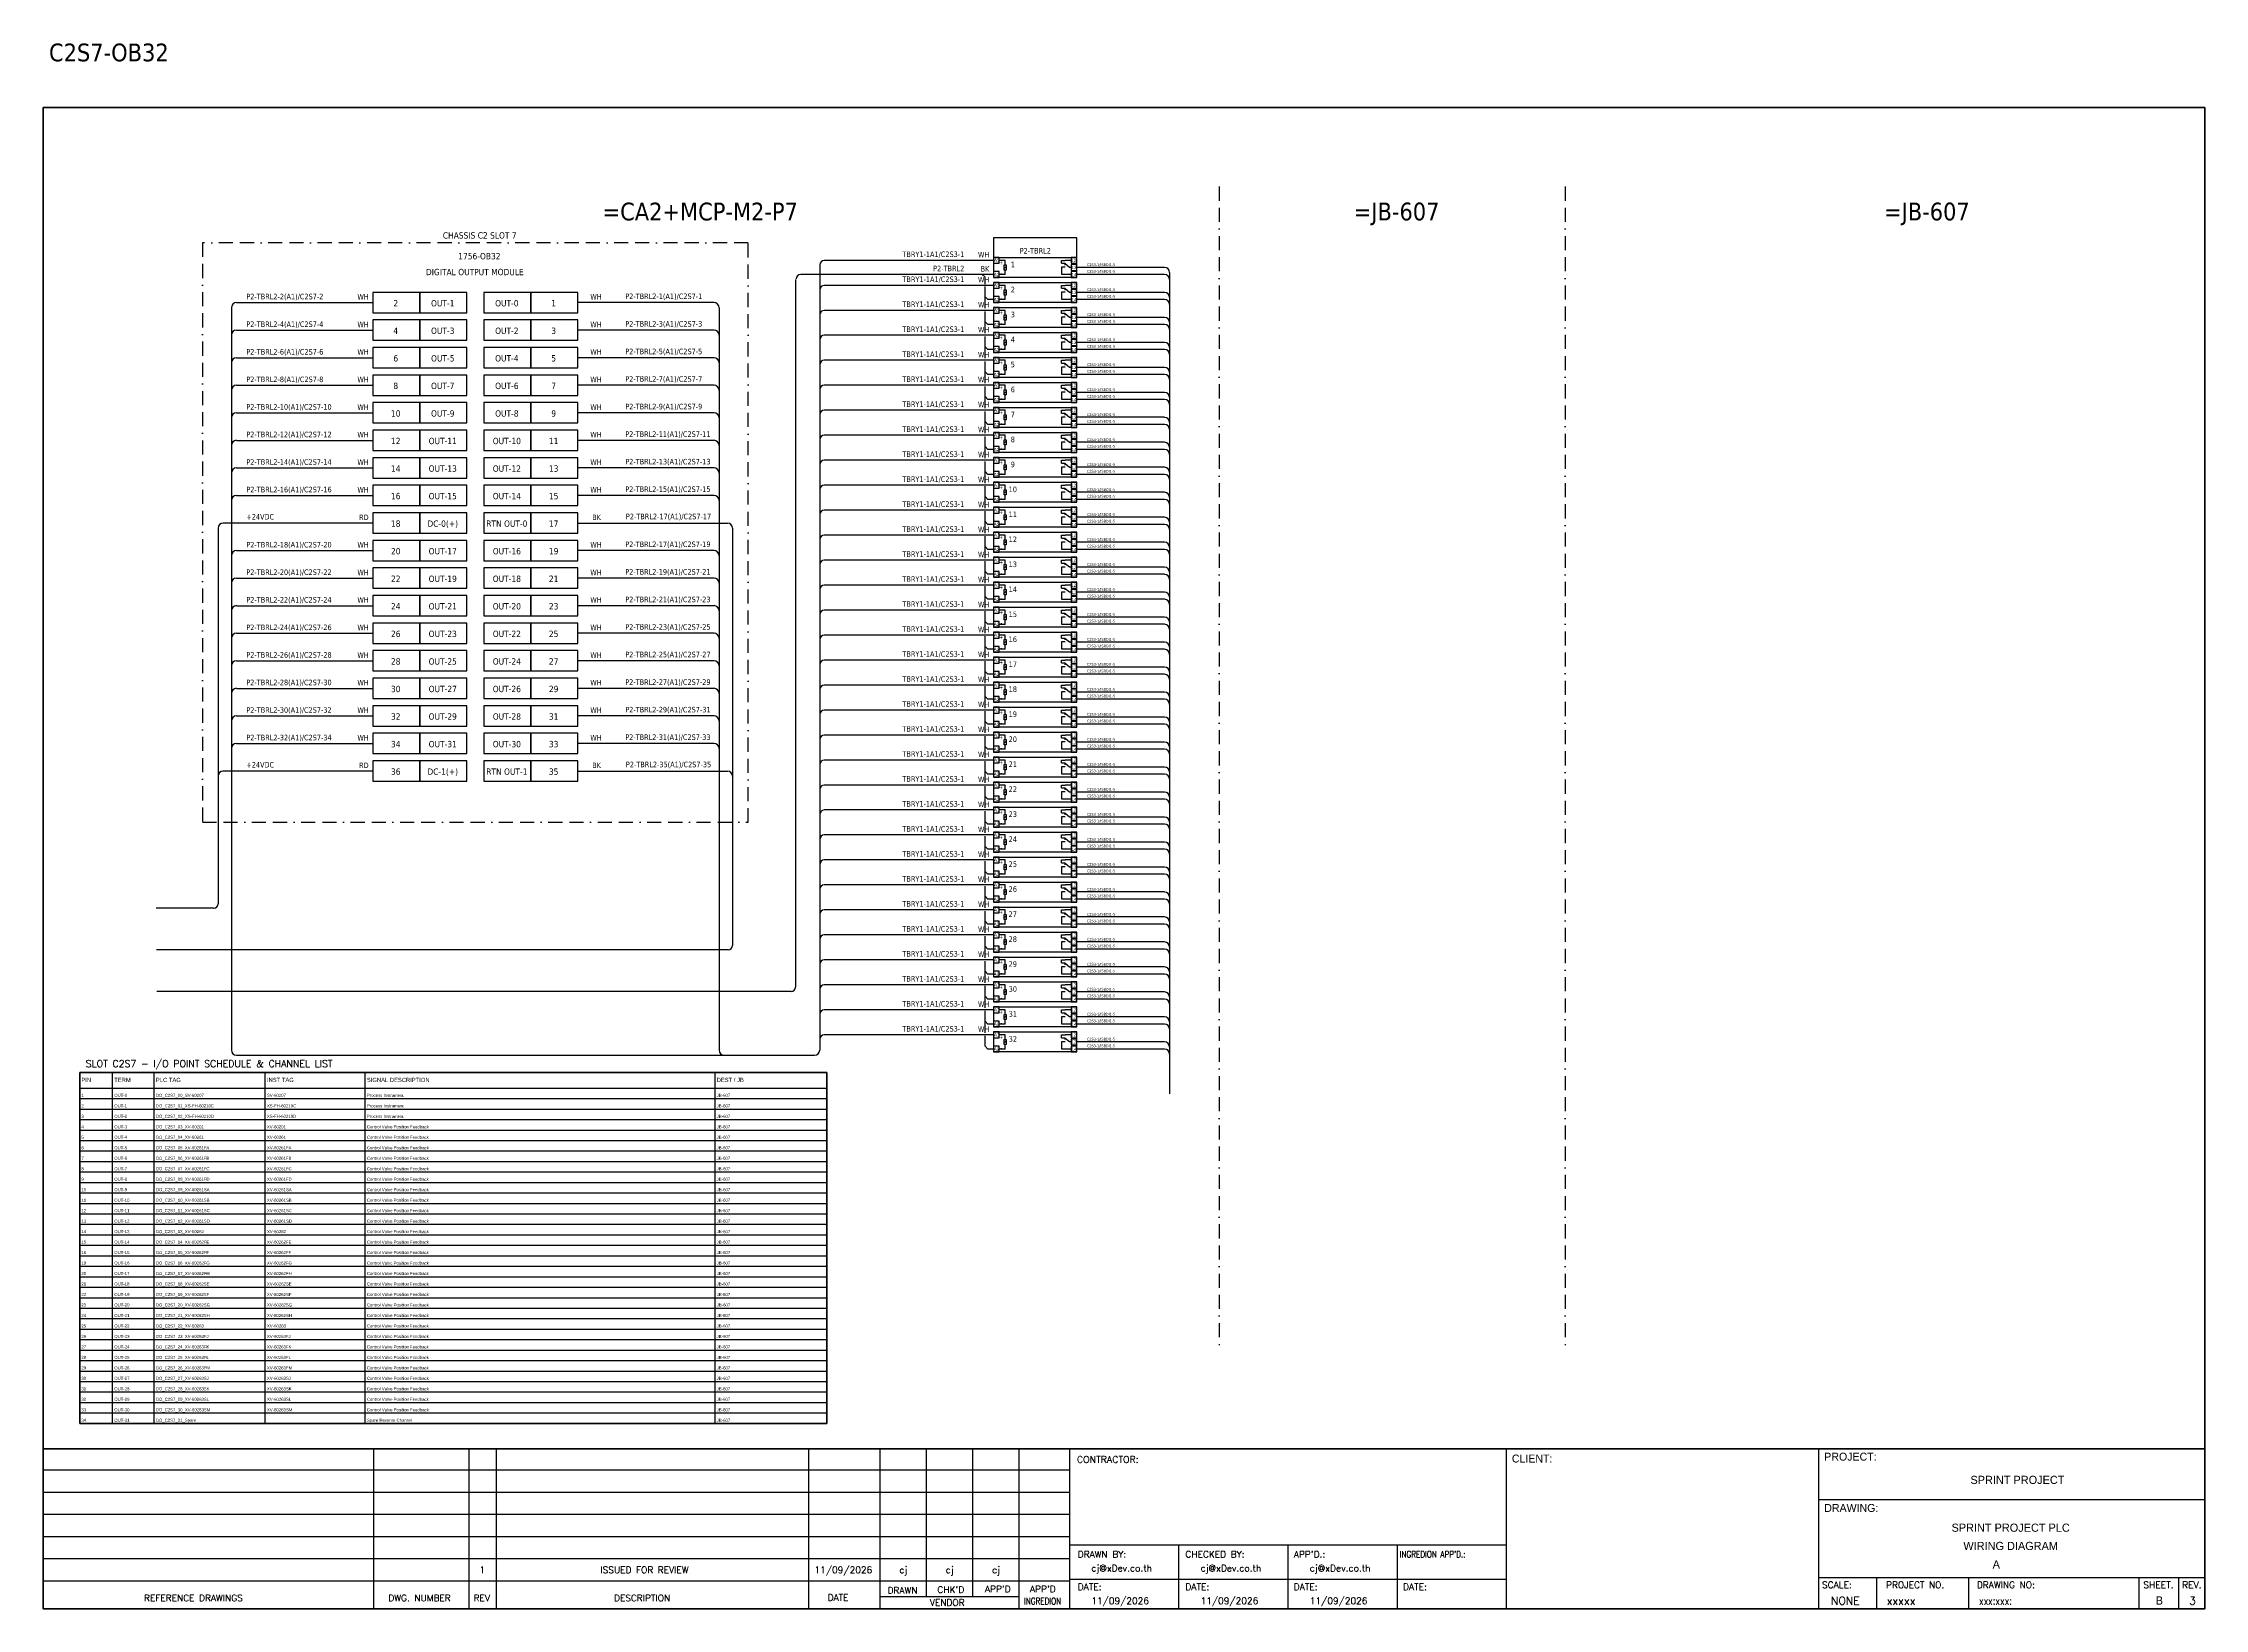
# Model space of a CAD drawing. Header units: millimetres. Extents: x 0 to 62600, y 0 to 14837.
# Drawn here: x 29353 to 33246, y 9013 to 11833 of the extents above; entities that cross this region are included whole.
import ezdxf
from ezdxf.enums import TextEntityAlignment as Align

# ---------------------------------------------------------------- set-up
doc = ezdxf.new("R2010")
doc.units = ezdxf.units.MM
doc.linetypes.add('BORDERX2', pattern=[88.9, 25.4, -12.7, 25.4, -12.7, 0, -12.7])
for name, color, linetype in [('GT_1', 9, 'Continuous'), ('HELPPOINT', 7, 'Continuous'), ('MEMBER', 7, 'Continuous'), ('x01001-FrameArea', 2, 'BORDERX2')]:
    doc.layers.add(name, color=color, linetype=linetype)
doc.layers.add('IE-EQUIP', color=253, linetype='Continuous', lineweight=25)
doc.layers.add('IE-WIRE', color=7, linetype='Continuous', lineweight=25)
doc.styles.add('HTX11', font='O8111901')
doc.styles.add('ROMANS', font='romans.shx', dxfattribs={"width": 0.85, "height": 25})
doc.styles.get("Standard").update_dxf_attribs({"font": 'arial.ttf'})
doc.styles.add('Tahoma', font='')
doc.styles.get('Tahoma').set_extended_font_data('Tahoma')

# ---------------------------------------------------------------- blocks, each defined once
blk = doc.blocks.new('xRY-SPDT-110')
at = {"color": 1, "ltscale": 25.4}
for p, q in [((0, 0), (0, -10.5)), ((10.4, 0), (0, 0)), ((0, 0), (150.3, 0)), ((0, 0), (0, -36)), ((10.4, -10.5), (10.4, 0)), ((140, 0), (140, -10.5)), ((150.3, 0), (140, 0)), ((150.3, -36), (150.3, 0)), ((150.3, -10.5), (150.3, 0)), ((150.3, -36), (150.3, 0)), ((0, -10.5), (10.4, -10.5)), ((0, -25.5), (0, -36)), ((10.4, -25.5), (0, -25.5)), ((0, -36), (10.4, -36)), ((150.3, -36), (0, -36)), ((20.7, -5.2), (10.4, -5.2)), ((10.4, -36), (10.4, -25.5)), ((20.7, -30.8), (10.4, -30.8)), ((22.8, -16.3), (19.4, -19.7)), ((20.7, -13.3), (20.7, -5.2)), ((20.7, -30.8), (20.7, -22.7)), ((122.2, -10.4), (122.2, -5.2)), ((122.2, -5.2), (128.9, -5.2)), ((122.2, -10.4), (128.9, -10.4)), ((123.2, -30.8), (123.2, -17)), ((123.2, -17), (128.9, -17)), ((140, -30.8), (123.2, -30.8)), ((140, -5.2), (128.9, -5.2)), ((128.9, -13.8), (128.9, -10.4)), ((136.9, -18), (128.9, -11.6)), ((140, -18), (136.9, -18)), ((140, -10.5), (150.3, -10.5)), ((140, -12.8), (140, -23.3)), ((150.3, -12.8), (140, -12.8)), ((140, -23.3), (150.3, -23.3)), ((140, -25.5), (140, -36)), ((150.3, -25.5), (140, -25.5)), ((140, -36), (150.3, -36)), ((150.3, -23.3), (150.3, -12.8)), ((150.3, -36), (150.3, -25.5))]:
    blk.add_line(p, q, dxfattribs=at)
blk.add_lwpolyline([(22.8, -22.7), (19.4, -22.7), (19.4, -13.3), (22.8, -13.3)], close=True, dxfattribs=at)
at = {"color": 1}
for s, p in [('A2', (5.4, -30.9)), ('A1', (5.8, -5)), ('12', (144.4, -5.3)), ('13', (144.8, -17.9)), ('14', (145, -30.8))]:
    blk.add_text(s, height=5.91, dxfattribs=at).set_placement(p, align=Align.MIDDLE_CENTER)
at = {"color": 1, "style": 'Tahoma'}
for s, p in [('+', (13.9, -9.3)), ('+', (13.9, -9.3)), ('-', (13.9, -28.2))]:
    blk.add_text(s, height=6.84, dxfattribs=at).set_placement(p, align=Align.MIDDLE_CENTER)
blk = doc.blocks.new('*U74')
at = {"layer": 'x01001-FrameArea'}
blk.add_blockref('xRY-SPDT-110', (-75.2, 18), dxfattribs=at)
blk = doc.blocks.new('*U60')
at = {"layer": 'x01001-FrameArea', "color": 0, "linetype": 'ByBlock', "lineweight": -2, "transparency": 16777216}
for p in [(0, 0), (0, -45), (0, -90), (0, -135), (0, -180), (0, -225), (0, -270), (0, -315), (0, -360), (0, -405), (0, -450), (0, -495), (0, -540), (0, -585), (0, -630), (0, -675), (0, -720), (0, -765), (0, -810), (0, -855), (0, -900), (0, -945), (0, -990), (0, -1035), (0, -1080), (0, -1125), (0, -1170), (0, -1215), (0, -1260), (0, -1305), (0, -1350), (0, -1395)]:
    blk.add_blockref('*U74', p, dxfattribs=at)
blk = doc.blocks.new('*U75')
at = {"color": 4, "style": 'Tahoma'}
for s, height, p in [('TBRY1-1A1/C2S3-1', 9.949, (36.2, -4.1)), ('WH', 9.95, (81.3, -4.8))]:
    blk.add_text(s, height=height, dxfattribs=at).set_placement(p, align=Align.RIGHT)
blk = doc.blocks.new('*U61')
at = {"layer": 'x01001-FrameArea', "color": 0, "linetype": 'ByBlock', "lineweight": -2, "transparency": 16777216}
for p in [(0, 0), (0, -45), (0, -90), (0, -135), (0, -180), (0, -225), (0, -270), (0, -315), (0, -360), (0, -405), (0, -450), (0, -495), (0, -540), (0, -585), (0, -630), (0, -675), (0, -720), (0, -765), (0, -810), (0, -855), (0, -900), (0, -945), (0, -990), (0, -1035), (0, -1080), (0, -1125), (0, -1170), (0, -1215), (0, -1260), (0, -1305), (0, -1350), (0, -1395)]:
    blk.add_blockref('*U75', p, dxfattribs=at)
blk = doc.blocks.new('*U76')
at = {"layer": 'IE-WIRE', "color": 4, "ltscale": 25.4}
for p, q in [((74.2, 7.2), (-83.4, 7.2)), ((74.2, -5.6), (-83.4, -5.6))]:
    blk.add_line(p, q, dxfattribs=at)
for centre in [(74.2, -2), (74.2, -14.8)]:
    blk.add_arc(centre, 9.17, 0, 90, dxfattribs=at)
at = {"color": 4, "style": 'Tahoma'}
for p in [(-65.4, 9.6), (-65.4, -2.4)]:
    blk.add_text('C2S3-1/ISBDI1-5', height=4.974, dxfattribs=at).set_placement(p)
blk = doc.blocks.new('*U62')
at = {"layer": 'x01001-FrameArea', "color": 0, "linetype": 'ByBlock', "lineweight": -2, "transparency": 16777216}
for p in [(0, 0), (0, -45), (0, -90), (0, -135), (0, -180), (0, -225), (0, -270), (0, -315), (0, -360), (0, -405), (0, -450), (0, -495), (0, -540), (0, -585), (0, -630), (0, -675), (0, -720), (0, -765), (0, -810), (0, -855), (0, -900), (0, -945), (0, -990), (0, -1035), (0, -1080), (0, -1125), (0, -1170), (0, -1215), (0, -1260), (0, -1305), (0, -1350), (0, -1395)]:
    blk.add_blockref('*U76', p, dxfattribs=at)

msp = doc.modelspace()

# ---------------------------------------------------------------- linework, layer by layer
for p, q in [((31044.4, 11415.9), (31049.4, 11410.9)), ((31049.4, 11398.4), (31049.4, 11410.9)), ((31049.4, 11355.1), (31049.4, 11394.4)), ((31054.4, 11370.9), (31049.4, 11375.9)), ((31064.8, 11370.9), (31054.4, 11370.9)), ((31049.4, 11310.1), (31049.4, 11349.4)), ((31054.4, 11325.9), (31049.4, 11330.9)), ((31049.4, 11265.1), (31049.4, 11304.4)), ((31064.8, 11325.9), (31054.4, 11325.9)), ((31054.4, 11280.9), (31049.4, 11285.9)), ((31049.4, 11220.1), (31049.4, 11259.4)), ((31064.8, 11280.9), (31054.4, 11280.9)), ((31054.4, 11235.9), (31049.4, 11240.9)), ((31049.4, 11175.1), (31049.4, 11214.4)), ((31064.8, 11235.9), (31054.4, 11235.9)), ((31054.4, 11190.9), (31049.4, 11195.9)), ((31064.8, 11190.9), (31054.4, 11190.9)), ((31049.4, 11130.1), (31049.4, 11169.4)), ((31054.4, 11145.9), (31049.4, 11150.9)), ((31064.8, 11145.9), (31054.4, 11145.9)), ((31049.4, 11085.1), (31049.4, 11124.4)), ((31054.4, 11100.9), (31049.4, 11105.9)), ((31064.8, 11100.9), (31054.4, 11100.9)), ((31049.4, 11040.1), (31049.4, 11079.4)), ((31054.4, 11055.9), (31049.4, 11060.9)), ((31049.4, 10995.1), (31049.4, 11034.4)), ((31064.8, 11055.9), (31054.4, 11055.9)), ((31054.4, 11010.9), (31049.4, 11015.9)), ((31049.4, 10950.1), (31049.4, 10989.4)), ((31064.8, 11010.9), (31054.4, 11010.9)), ((31054.4, 10965.9), (31049.4, 10970.9)), ((31049.4, 10905.1), (31049.4, 10944.4)), ((31064.8, 10965.9), (31054.4, 10965.9)), ((31054.4, 10920.9), (31049.4, 10925.9)), ((31064.8, 10920.9), (31054.4, 10920.9)), ((31049.4, 10860.1), (31049.4, 10899.4)), ((31054.4, 10875.9), (31049.4, 10880.9)), ((31064.8, 10875.9), (31054.4, 10875.9)), ((31049.4, 10815.1), (31049.4, 10854.4)), ((31054.4, 10830.9), (31049.4, 10835.9)), ((31064.8, 10830.9), (31054.4, 10830.9)), ((31049.4, 10770.1), (31049.4, 10809.4)), ((31054.4, 10785.9), (31049.4, 10790.9)), ((31064.8, 10785.9), (31054.4, 10785.9)), ((31049.4, 10725.1), (31049.4, 10764.4)), ((31054.4, 10740.9), (31049.4, 10745.9)), ((31049.4, 10680.1), (31049.4, 10719.4)), ((31064.8, 10740.9), (31054.4, 10740.9)), ((31054.4, 10695.9), (31049.4, 10700.9)), ((31049.4, 10635.1), (31049.4, 10674.4)), ((31064.8, 10695.9), (31054.4, 10695.9)), ((31054.4, 10650.9), (31049.4, 10655.9)), ((31049.4, 10590.1), (31049.4, 10629.4)), ((31064.8, 10650.9), (31054.4, 10650.9)), ((31054.4, 10605.9), (31049.4, 10610.9)), ((31064.8, 10605.9), (31054.4, 10605.9)), ((31049.4, 10545.1), (31049.4, 10584.4)), ((31054.4, 10560.9), (31049.4, 10565.9)), ((31064.8, 10560.9), (31054.4, 10560.9)), ((31049.4, 10500.1), (31049.4, 10539.4)), ((31054.4, 10515.9), (31049.4, 10520.9)), ((31064.8, 10515.9), (31054.4, 10515.9)), ((31049.4, 10455.1), (31049.4, 10494.4)), ((31054.4, 10470.9), (31049.4, 10475.9)), ((31049.4, 10410.1), (31049.4, 10449.4)), ((31064.8, 10470.9), (31054.4, 10470.9)), ((31054.4, 10425.9), (31049.4, 10430.9)), ((31049.4, 10365.1), (31049.4, 10404.4)), ((31064.8, 10425.9), (31054.4, 10425.9)), ((31054.4, 10380.9), (31049.4, 10385.9)), ((31049.4, 10320.1), (31049.4, 10359.4)), ((31064.8, 10380.9), (31054.4, 10380.9)), ((31054.4, 10335.9), (31049.4, 10340.9)), ((31064.8, 10335.9), (31054.4, 10335.9)), ((31049.4, 10275.1), (31049.4, 10314.4)), ((31054.4, 10290.9), (31049.4, 10295.9)), ((31064.8, 10290.9), (31054.4, 10290.9)), ((31049.4, 10230.1), (31049.4, 10269.4)), ((31054.4, 10245.9), (31049.4, 10250.9)), ((31064.8, 10245.9), (31054.4, 10245.9)), ((31049.4, 10185.1), (31049.4, 10224.4)), ((31054.4, 10200.9), (31049.4, 10205.9)), ((31064.8, 10200.9), (31054.4, 10200.9)), ((31049.4, 10140.1), (31049.4, 10179.4)), ((31054.4, 10155.9), (31049.4, 10160.9)), ((31049.4, 10095.1), (31049.4, 10134.4)), ((31064.8, 10155.9), (31054.4, 10155.9)), ((31054.4, 10110.9), (31049.4, 10115.9)), ((31049.4, 10050.1), (31049.4, 10089.4)), ((31064.8, 10110.9), (31054.4, 10110.9)), ((31054.4, 10065.9), (31049.4, 10070.9)), ((31064.8, 10065.9), (31054.4, 10065.9)), ((31049.4, 10025.9), (31049.4, 10044.4)), ((31054.4, 10020.9), (31049.4, 10025.9)), ((31064.8, 10020.9), (31054.4, 10020.9))]:
    msp.add_line(p, q)
at = {"color": 1, "ltscale": 25.4}
for p, q in [((29668, 10959.2), (29668, 10282.6)), ((29946.5, 10968.3), (29677.1, 10968.3))]:
    msp.add_line(p, q, dxfattribs=at)
at = {"color": 7}
for p, q in [((29478.1, 9346.4), (29478.1, 9978.5)), ((29553.1, 9346.4), (29553.1, 9978.5)), ((29753.1, 9346.4), (29753.1, 9978.5)), ((29933.1, 9346.4), (29933.1, 9978.5)), ((30563.1, 9346.4), (30563.1, 9978.5)), ((29418.8, 9950.5), (30764.6, 9950.5))]:
    msp.add_line(p, q, dxfattribs=at)
at = {"color": 8}
for p, q in [((29418.8, 9931.7), (30764.6, 9931.7)), ((29418.8, 9912.8), (30764.6, 9912.8)), ((29418.8, 9893.9), (30764.6, 9893.9)), ((29418.8, 9875), (30764.6, 9875)), ((29418.8, 9856.2), (30764.6, 9856.2)), ((29418.8, 9837.3), (30764.6, 9837.3)), ((29418.8, 9818.4), (30764.6, 9818.4)), ((29418.8, 9799.5), (30764.6, 9799.5)), ((29418.8, 9780.6), (30764.6, 9780.6)), ((29418.8, 9761.8), (30764.6, 9761.8)), ((29418.8, 9742.9), (30764.6, 9742.9)), ((29418.8, 9724), (30764.6, 9724)), ((29418.8, 9705.1), (30764.6, 9705.1)), ((29418.8, 9686.2), (30764.6, 9686.2)), ((29418.8, 9667.4), (30764.6, 9667.4)), ((29418.8, 9648.5), (30764.6, 9648.5)), ((29418.8, 9629.6), (30764.6, 9629.6)), ((29418.8, 9610.7), (30764.6, 9610.7)), ((29418.8, 9591.9), (30764.6, 9591.9)), ((29418.8, 9573), (30764.6, 9573)), ((29418.8, 9554.1), (30764.6, 9554.1)), ((29418.8, 9535.2), (30764.6, 9535.2)), ((29418.8, 9516.3), (30764.6, 9516.3)), ((29418.8, 9497.5), (30764.6, 9497.5)), ((29418.8, 9478.6), (30764.6, 9478.6)), ((29418.8, 9459.7), (30764.6, 9459.7)), ((29418.8, 9440.8), (30764.6, 9440.8)), ((29418.8, 9422), (30764.6, 9422)), ((29418.8, 9403.1), (30764.6, 9403.1)), ((29418.8, 9384.2), (30764.6, 9384.2)), ((29418.8, 9365.3), (30764.6, 9365.3))]:
    msp.add_line(p, q, dxfattribs=at)
at = {"color": 4}
for p, q in [((32655.4, 9068.7), (32655.4, 9012.6)), ((32820.7, 9068.7), (32820.7, 9012.6))]:
    msp.add_line(p, q, dxfattribs=at)
at = {"color": 4, "ltscale": 0.5}
for p, q in [((33127.8, 9068.7), (33127.8, 9012.6)), ((33127.8, 9068.7), (33127.8, 9012.6)), ((33199, 9068.7), (33199, 9012.6)), ((33199, 9068.7), (33199, 9012.6))]:
    msp.add_line(p, q, dxfattribs=at)
at = {"color": 4, "ltscale": 25.4}
msp.add_lwpolyline([(31064.8, 11446.6), (31215.1, 11446.6), (31215.1, 11481.9), (31064.8, 11481.9)], close=True, dxfattribs=at)
msp.add_lwpolyline([(29418.8, 9978.5), (30764.6, 9978.5), (30764.6, 9346.4), (29418.8, 9346.4)], close=True)
at = {"color": 7}
msp.add_lwpolyline([(29418.8, 9346.4), (30764.6, 9346.4), (30764.6, 9978.5), (29418.8, 9978.5), (29418.8, 9346.4)], dxfattribs=at)
at = {"color": 1, "ltscale": 25.4}
msp.add_arc((29677.1, 10959.2), 9.14, 90, 180, dxfattribs=at)
at = {"layer": 'GT_1', "color": 4}
for p, q in [((29948.5, 9012.6), (29948.5, 9300.8)), ((30120.4, 9012.6), (30120.4, 9300.8)), ((30169.6, 9012.6), (30169.6, 9300.8)), ((30732.2, 9012.6), (30732.2, 9300.8)), ((30860.5, 9012.6), (30860.5, 9300.8)), ((30944.1, 9034.4), (30944.1, 9300.8)), ((31027.6, 9034.5), (31027.6, 9300.8)), ((31110.9, 9012.6), (31110.9, 9300.8)), ((31201.9, 9012.6), (31201.9, 9300.8)), ((31988.9, 9012.6), (31988.9, 9300.8)), ((32551.2, 9012.6), (32551.2, 9300.8)), ((32551.2, 9012.6), (32551.2, 9300.8)), ((32551.2, 9012.6), (32551.2, 9300.8)), ((31201.9, 9262), (29353.1, 9262)), ((31201.9, 9222.2), (29353.1, 9222.2)), ((31201.9, 9182.2), (29353.1, 9182.2)), ((31201.9, 9142.3), (29353.1, 9142.3)), ((31988.9, 9127), (31201.9, 9127)), ((31398.7, 9012.6), (31398.7, 9127)), ((31595.4, 9012.6), (31595.4, 9127)), ((31792.2, 9012.6), (31792.2, 9127)), ((31201.9, 9102.4), (29353.1, 9102.4)), ((31201.8, 9062.5), (29353.1, 9062.5)), ((31110.9, 9034.4), (30860.5, 9034.4)), ((31988.9, 9065.5), (31201.9, 9065.5)), ((32551.2, 9068.7), (33246.4, 9068.7))]:
    msp.add_line(p, q, dxfattribs=at)
at = {"layer": 'HELPPOINT', "color": 4, "lineweight": 35}
for p, q in [((29353.1, 9012.6), (29353.1, 11716.9)), ((29353.1, 11716.9), (33246.4, 11716.9)), ((29353.1, 9012.6), (29353.1, 11716.9)), ((29353.1, 11716.9), (33246.4, 11716.9)), ((33246.4, 11716.9), (33246.4, 9012.6)), ((33246.4, 11716.9), (33246.4, 9012.6)), ((33246.4, 9012.6), (29353.1, 9012.6)), ((33246.4, 9012.6), (29353.1, 9012.6))]:
    msp.add_line(p, q, dxfattribs=at)
at = {"layer": 'HELPPOINT', "color": 4}
for p, q in [((32551.2, 9209.2), (33246.4, 9209.2)), ((32551.2, 9209.2), (33246.4, 9209.2)), ((32551.2, 9068.7), (33246.4, 9068.7))]:
    msp.add_line(p, q, dxfattribs=at)
at = {"layer": 'IE-EQUIP', "linetype": 'Continuous', "ltscale": 25.4}
for points in [[(29946.5, 11347), (30031.2, 11347), (30031.2, 11383.7), (29946.5, 11383.7)], [(30031.2, 11347), (30115.8, 11347), (30115.8, 11383.7), (30031.2, 11383.7)], [(30146.7, 11347), (30231.3, 11347), (30231.3, 11383.7), (30146.7, 11383.7)], [(30231.3, 11347), (30316, 11347), (30316, 11383.7), (30231.3, 11383.7)], [(29946.5, 11297.4), (30031.2, 11297.4), (30031.2, 11334.1), (29946.5, 11334.1)], [(30031.2, 11297.4), (30115.8, 11297.4), (30115.8, 11334.1), (30031.2, 11334.1)], [(30146.7, 11297.4), (30231.3, 11297.4), (30231.3, 11334.1), (30146.7, 11334.1)], [(30231.3, 11297.4), (30316, 11297.4), (30316, 11334.1), (30231.3, 11334.1)], [(29946.5, 11247.8), (30031.2, 11247.8), (30031.2, 11284.5), (29946.5, 11284.5)], [(30031.2, 11247.8), (30115.8, 11247.8), (30115.8, 11284.5), (30031.2, 11284.5)], [(30146.7, 11247.8), (30231.3, 11247.8), (30231.3, 11284.5), (30146.7, 11284.5)], [(30231.3, 11247.8), (30316, 11247.8), (30316, 11284.5), (30231.3, 11284.5)], [(29946.5, 11198.1), (30031.2, 11198.1), (30031.2, 11234.8), (29946.5, 11234.8)], [(30031.2, 11198.1), (30115.8, 11198.1), (30115.8, 11234.8), (30031.2, 11234.8)], [(30146.7, 11198.1), (30231.3, 11198.1), (30231.3, 11234.8), (30146.7, 11234.8)], [(30231.3, 11198.1), (30316, 11198.1), (30316, 11234.8), (30231.3, 11234.8)], [(29946.5, 11148.5), (30031.2, 11148.5), (30031.2, 11185.2), (29946.5, 11185.2)], [(30031.2, 11148.5), (30115.8, 11148.5), (30115.8, 11185.2), (30031.2, 11185.2)], [(30146.7, 11148.5), (30231.3, 11148.5), (30231.3, 11185.2), (30146.7, 11185.2)], [(30231.3, 11148.5), (30316, 11148.5), (30316, 11185.2), (30231.3, 11185.2)], [(29946.5, 11098.9), (30031.2, 11098.9), (30031.2, 11135.6), (29946.5, 11135.6)], [(30031.2, 11098.9), (30115.8, 11098.9), (30115.8, 11135.6), (30031.2, 11135.6)], [(30146.7, 11098.9), (30231.3, 11098.9), (30231.3, 11135.6), (30146.7, 11135.6)], [(30231.3, 11098.9), (30316, 11098.9), (30316, 11135.6), (30231.3, 11135.6)], [(29946.5, 11049.2), (30031.2, 11049.2), (30031.2, 11085.9), (29946.5, 11085.9)], [(30031.2, 11049.2), (30115.8, 11049.2), (30115.8, 11085.9), (30031.2, 11085.9)], [(30146.7, 11049.2), (30231.3, 11049.2), (30231.3, 11085.9), (30146.7, 11085.9)], [(30231.3, 11049.2), (30316, 11049.2), (30316, 11085.9), (30231.3, 11085.9)], [(29946.5, 10999.6), (30031.2, 10999.6), (30031.2, 11036.3), (29946.5, 11036.3)], [(30031.2, 10999.6), (30115.8, 10999.6), (30115.8, 11036.3), (30031.2, 11036.3)], [(30146.7, 10999.6), (30231.3, 10999.6), (30231.3, 11036.3), (30146.7, 11036.3)], [(30231.3, 10999.6), (30316, 10999.6), (30316, 11036.3), (30231.3, 11036.3)], [(29946.5, 10950), (30031.2, 10950), (30031.2, 10986.7), (29946.5, 10986.7)], [(30031.2, 10950), (30115.8, 10950), (30115.8, 10986.7), (30031.2, 10986.7)], [(30146.7, 10950), (30231.3, 10950), (30231.3, 10986.7), (30146.7, 10986.7)], [(30231.3, 10950), (30316, 10950), (30316, 10986.7), (30231.3, 10986.7)], [(29946.5, 10900.3), (30031.2, 10900.3), (30031.2, 10937), (29946.5, 10937)], [(30031.2, 10900.3), (30115.8, 10900.3), (30115.8, 10937), (30031.2, 10937)], [(30146.7, 10900.3), (30231.3, 10900.3), (30231.3, 10937), (30146.7, 10937)], [(30231.3, 10900.3), (30316, 10900.3), (30316, 10937), (30231.3, 10937)], [(29946.5, 10850.7), (30031.2, 10850.7), (30031.2, 10887.4), (29946.5, 10887.4)], [(30031.2, 10850.7), (30115.8, 10850.7), (30115.8, 10887.4), (30031.2, 10887.4)], [(30146.7, 10850.7), (30231.3, 10850.7), (30231.3, 10887.4), (30146.7, 10887.4)], [(30231.3, 10850.7), (30316, 10850.7), (30316, 10887.4), (30231.3, 10887.4)], [(29946.5, 10801.1), (30031.2, 10801.1), (30031.2, 10837.8), (29946.5, 10837.8)], [(30031.2, 10801.1), (30115.8, 10801.1), (30115.8, 10837.8), (30031.2, 10837.8)], [(30146.7, 10801.1), (30231.3, 10801.1), (30231.3, 10837.8), (30146.7, 10837.8)], [(30231.3, 10801.1), (30316, 10801.1), (30316, 10837.8), (30231.3, 10837.8)], [(29946.5, 10751.4), (30031.2, 10751.4), (30031.2, 10788.1), (29946.5, 10788.1)], [(30031.2, 10751.4), (30115.8, 10751.4), (30115.8, 10788.1), (30031.2, 10788.1)], [(30146.7, 10751.4), (30231.3, 10751.4), (30231.3, 10788.1), (30146.7, 10788.1)], [(30231.3, 10751.4), (30316, 10751.4), (30316, 10788.1), (30231.3, 10788.1)], [(29946.5, 10701.8), (30031.2, 10701.8), (30031.2, 10738.5), (29946.5, 10738.5)], [(30031.2, 10701.8), (30115.8, 10701.8), (30115.8, 10738.5), (30031.2, 10738.5)], [(30146.7, 10701.8), (30231.3, 10701.8), (30231.3, 10738.5), (30146.7, 10738.5)], [(30231.3, 10701.8), (30316, 10701.8), (30316, 10738.5), (30231.3, 10738.5)], [(29946.5, 10652.2), (30031.2, 10652.2), (30031.2, 10688.9), (29946.5, 10688.9)], [(30031.2, 10652.2), (30115.8, 10652.2), (30115.8, 10688.9), (30031.2, 10688.9)], [(30146.7, 10652.2), (30231.3, 10652.2), (30231.3, 10688.9), (30146.7, 10688.9)], [(30231.3, 10652.2), (30316, 10652.2), (30316, 10688.9), (30231.3, 10688.9)], [(29946.5, 10602.5), (30031.2, 10602.5), (30031.2, 10639.2), (29946.5, 10639.2)], [(30031.2, 10602.5), (30115.8, 10602.5), (30115.8, 10639.2), (30031.2, 10639.2)], [(30146.7, 10602.5), (30231.3, 10602.5), (30231.3, 10639.2), (30146.7, 10639.2)], [(30231.3, 10602.5), (30316, 10602.5), (30316, 10639.2), (30231.3, 10639.2)], [(29946.5, 10552.9), (30031.2, 10552.9), (30031.2, 10589.6), (29946.5, 10589.6)], [(30031.2, 10552.9), (30115.8, 10552.9), (30115.8, 10589.6), (30031.2, 10589.6)], [(30146.7, 10552.9), (30231.3, 10552.9), (30231.3, 10589.6), (30146.7, 10589.6)], [(30231.3, 10552.9), (30316, 10552.9), (30316, 10589.6), (30231.3, 10589.6)], [(29946.5, 10503.3), (30031.2, 10503.3), (30031.2, 10540), (29946.5, 10540)], [(30031.2, 10503.3), (30115.8, 10503.3), (30115.8, 10540), (30031.2, 10540)], [(30146.7, 10503.3), (30231.3, 10503.3), (30231.3, 10540), (30146.7, 10540)], [(30231.3, 10503.3), (30316, 10503.3), (30316, 10540), (30231.3, 10540)]]:
    msp.add_lwpolyline(points, close=True, dxfattribs=at)
at = {"layer": 'IE-WIRE', "ltscale": 25.4}
msp.add_line((31064.8, 11415.9), (30717.4, 11415.9), dxfattribs=at)
at = {"layer": 'IE-WIRE', "color": 4, "ltscale": 25.4}
for p, q in [((30751.7, 11433.4), (30751.7, 10018.9)), ((31064.8, 11441.4), (30759.7, 11441.4)), ((31381.9, 11419.5), (31381.9, 9939.9)), ((31064.8, 11396.4), (30759.7, 11396.4)), ((29692.1, 11356.2), (29692.1, 10018.9)), ((29701.3, 11365.4), (29946.5, 11365.4)), ((30561.3, 11365.4), (30316, 11365.4)), ((30570.4, 11356.2), (30570.4, 10018.9)), ((31064.8, 11351.4), (30759.7, 11351.4)), ((29701.3, 11315.8), (29946.5, 11315.8)), ((30561.3, 11315.8), (30316, 11315.8)), ((31064.8, 11306.4), (30759.7, 11306.4)), ((29701.3, 11266.1), (29946.5, 11266.1)), ((30561.3, 11266.1), (30316, 11266.1)), ((31064.8, 11261.4), (30759.7, 11261.4)), ((29701.3, 11216.5), (29946.5, 11216.5)), ((30561.3, 11216.5), (30316, 11216.5)), ((31064.8, 11216.4), (30759.7, 11216.4)), ((29701.3, 11166.9), (29946.5, 11166.9)), ((30561.3, 11166.9), (30316, 11166.9)), ((31064.8, 11171.4), (30759.7, 11171.4)), ((29701.3, 11117.2), (29946.5, 11117.2)), ((30561.3, 11117.2), (30316, 11117.2)), ((31064.8, 11126.4), (30759.7, 11126.4)), ((29701.3, 11067.6), (29946.5, 11067.6)), ((30561.3, 11067.6), (30316, 11067.6)), ((31064.8, 11081.4), (30759.7, 11081.4)), ((31064.8, 11036.4), (30759.7, 11036.4)), ((29701.3, 11018), (29946.5, 11018)), ((30561.3, 11018), (30316, 11018)), ((31064.8, 10991.4), (30759.7, 10991.4)), ((31064.8, 10946.4), (30759.7, 10946.4)), ((29701.3, 10918.7), (29946.5, 10918.7)), ((30561.3, 10918.7), (30316, 10918.7)), ((31064.8, 10901.4), (30759.7, 10901.4)), ((29701.3, 10869.1), (29946.5, 10869.1)), ((30561.3, 10869.1), (30316, 10869.1)), ((31064.8, 10856.4), (30759.7, 10856.4)), ((29701.3, 10819.4), (29946.5, 10819.4)), ((30561.3, 10819.4), (30316, 10819.4)), ((31064.8, 10811.4), (30759.7, 10811.4)), ((29701.3, 10769.8), (29946.5, 10769.8)), ((30561.3, 10769.8), (30316, 10769.8)), ((31064.8, 10766.4), (30759.7, 10766.4)), ((29701.3, 10720.2), (29946.5, 10720.2)), ((30561.3, 10720.2), (30316, 10720.2)), ((31064.8, 10721.4), (30759.7, 10721.4)), ((29701.3, 10670.5), (29946.5, 10670.5)), ((30561.3, 10670.5), (30316, 10670.5)), ((31064.8, 10676.4), (30759.7, 10676.4)), ((31064.8, 10631.4), (30759.7, 10631.4)), ((29701.3, 10620.9), (29946.5, 10620.9)), ((30561.3, 10620.9), (30316, 10620.9)), ((29701.3, 10571.3), (29946.5, 10571.3)), ((30561.3, 10571.3), (30316, 10571.3)), ((31064.8, 10586.4), (30759.7, 10586.4)), ((31064.8, 10541.4), (30759.7, 10541.4)), ((31064.8, 10496.4), (30759.7, 10496.4)), ((31064.8, 10451.4), (30759.7, 10451.4)), ((31064.8, 10406.4), (30759.7, 10406.4)), ((31064.8, 10361.4), (30759.7, 10361.4)), ((31064.8, 10316.4), (30759.7, 10316.4)), ((31064.8, 10271.4), (30759.7, 10271.4)), ((31064.8, 10226.4), (30759.7, 10226.4)), ((31064.8, 10181.4), (30759.7, 10181.4)), ((31064.8, 10136.4), (30759.7, 10136.4)), ((31064.8, 10091.4), (30759.7, 10091.4)), ((31064.8, 10046.4), (30759.7, 10046.4))]:
    msp.add_line(p, q, dxfattribs=at)
at = {"layer": 'IE-WIRE', "color": 7, "ltscale": 25.4}
for p, q in [((30708.2, 11406.7), (30708.2, 10132.5)), ((30316, 10968.3), (30585.4, 10968.3)), ((30594.5, 10959.2), (30594.5, 10207.6)), ((30316, 10521.6), (30585.4, 10521.6)), ((30586.5, 10199.6), (29557.2, 10199.6)), ((30700.2, 10124.5), (29557.9, 10124.5))]:
    msp.add_line(p, q, dxfattribs=at)
at = {"layer": 'IE-WIRE', "color": 1, "ltscale": 25.4}
for p, q in [((29946.5, 10521.6), (29677.1, 10521.6)), ((29660, 10274.6), (29556.5, 10274.6))]:
    msp.add_line(p, q, dxfattribs=at)
at = {"layer": 'IE-WIRE', "color": 4}
msp.add_line((29701.2, 10009.8), (30742.5, 10009.8), dxfattribs=at)
at = {"layer": 'IE-WIRE', "ltscale": 25.4}
msp.add_arc((30717.4, 11407.9), 8, 90, 180, dxfattribs=at)
at = {"layer": 'IE-WIRE', "color": 4, "ltscale": 25.4}
for centre, radius, start, end in [((30759.7, 11433.4), 8, 90, 180), ((30759.7, 11388.4), 8, 90, 180), ((29701.3, 11356.2), 9.17, 90, 180), ((30561.3, 11356.2), 9.17, 0, 90), ((30759.7, 11343.4), 8, 90, 180), ((29701.3, 11306.6), 9.17, 90, 180), ((30561.3, 11306.6), 9.17, 0, 90), ((30759.7, 11298.4), 8, 90, 180), ((29701.3, 11256.9), 9.17, 90, 180), ((30561.3, 11256.9), 9.17, 0, 90), ((30759.7, 11253.4), 8, 90, 180), ((29701.3, 11207.3), 9.17, 90, 180), ((30561.3, 11207.3), 9.17, 0, 90), ((30759.7, 11208.4), 8, 90, 180), ((29701.3, 11157.7), 9.17, 90, 180), ((30561.3, 11157.7), 9.17, 0, 90), ((30759.7, 11163.4), 8, 90, 180), ((29701.3, 11108.1), 9.17, 90, 180), ((30561.3, 11108.1), 9.17, 0, 90), ((30759.7, 11118.4), 8, 90, 180), ((29701.3, 11058.4), 9.17, 90, 180), ((30561.3, 11058.4), 9.17, 0, 90), ((30759.7, 11073.4), 8, 90, 180), ((30759.7, 11028.4), 8, 90, 180), ((29701.3, 11008.8), 9.17, 90, 180), ((30561.3, 11008.8), 9.17, 0, 90), ((30759.7, 10983.4), 8, 90, 180), ((30759.7, 10938.4), 8, 90, 180), ((29701.3, 10909.5), 9.17, 90, 180), ((30561.3, 10909.5), 9.17, 0, 90), ((30759.7, 10893.4), 8, 90, 180), ((29701.3, 10859.9), 9.17, 90, 180), ((30561.3, 10859.9), 9.17, 0, 90), ((30759.7, 10848.4), 8, 90, 180), ((29701.3, 10810.3), 9.17, 90, 180), ((30561.3, 10810.3), 9.17, 0, 90), ((30759.7, 10803.4), 8, 90, 180), ((29701.3, 10760.6), 9.17, 90, 180), ((30561.3, 10760.6), 9.17, 0, 90), ((30759.7, 10758.4), 8, 90, 180), ((29701.3, 10711), 9.17, 90, 180), ((30561.3, 10711), 9.17, 0, 90), ((30759.7, 10713.4), 8, 90, 180), ((29701.3, 10661.4), 9.17, 90, 180), ((30561.3, 10661.4), 9.17, 0, 90), ((30759.7, 10668.4), 8, 90, 180), ((30759.7, 10623.4), 8, 90, 180), ((29701.3, 10611.7), 9.17, 90, 180), ((30561.3, 10611.7), 9.17, 0, 90), ((29701.3, 10562.1), 9.17, 90, 180), ((30561.3, 10562.1), 9.17, 0, 90), ((30759.7, 10578.4), 8, 90, 180), ((30759.7, 10533.4), 8, 90, 180), ((30759.7, 10488.4), 8, 90, 180), ((30759.7, 10443.4), 8, 90, 180), ((30759.7, 10398.4), 8, 90, 180), ((30759.7, 10353.4), 8, 90, 180), ((30759.7, 10308.4), 8, 90, 180), ((30759.7, 10263.4), 8, 90, 180), ((30759.7, 10218.4), 8, 90, 180), ((30759.7, 10173.4), 8, 90, 180), ((30759.7, 10128.4), 8, 90, 180), ((30759.7, 10083.4), 8, 90, 180), ((30759.7, 10038.4), 8, 90, 180)]:
    msp.add_arc(centre, radius, start, end, dxfattribs=at)
at = {"layer": 'IE-WIRE', "color": 7, "ltscale": 25.4}
for centre, radius, start, end in [((30585.4, 10959.2), 9.14, 0, 90), ((30585.4, 10512.5), 9.14, 0, 90), ((30586.5, 10207.6), 8, 270, 0), ((30700.2, 10132.5), 8, 270, 0)]:
    msp.add_arc(centre, radius, start, end, dxfattribs=at)
at = {"layer": 'IE-WIRE', "color": 1, "ltscale": 25.4}
for centre, radius, start, end in [((29677.1, 10512.5), 9.14, 90, 180), ((29660, 10282.6), 8, 270, 0)]:
    msp.add_arc(centre, radius, start, end, dxfattribs=at)
at = {"layer": 'IE-WIRE', "color": 4}
for centre, start, end in [((29701.2, 10018.9), 180, 270), ((30579.6, 10018.9), 180, 270), ((30742.5, 10018.9), 270, 0)]:
    msp.add_arc(centre, 9.14, start, end, dxfattribs=at)
at = {"layer": 'MEMBER', "color": 4, "lineweight": 35}
msp.add_line((29353.1, 9300.8), (33246.4, 9300.8), dxfattribs=at)
msp.add_line((29353.1, 9300.8), (33246.4, 9300.8), dxfattribs=at)
at = {"layer": 'MEMBER', "color": 4}
for p, q in [((32551.2, 9209.2), (33246.4, 9209.2)), ((32551.2, 9209.2), (33246.4, 9209.2)), ((32551.2, 9068.7), (33246.4, 9068.7)), ((32551.2, 9068.7), (33246.4, 9068.7))]:
    msp.add_line(p, q, dxfattribs=at)
at = {"layer": 'x01001-FrameArea'}
for p, q in [((31471.3, 11574.2), (31471.3, 9487.7)), ((32094.4, 11574.2), (32094.4, 9487.7))]:
    msp.add_line(p, q, dxfattribs=at)
msp.add_lwpolyline([(29639.8, 10429.3), (30622.8, 10429.3), (30622.8, 11473.1), (29639.8, 11473.1)], close=True, dxfattribs=at)

# ---------------------------------------------------------------- block references
for name, p in [('*U61', (30975.9, 11451.5)), ('*U60', (31140, 11428.6)), ('*U62', (31298.5, 11421.5))]:
    msp.add_blockref(name, p, dxfattribs=at)

# ---------------------------------------------------------------- texts
at = {"color": 2, "style": 'Tahoma'}
msp.add_text('C2S7-OB32', height=32, dxfattribs=at).set_placement((29363.5, 11799.9))
for s, height, p in [('=CA2+MCP-M2-P7', 32, (30536.5, 11529.4)), ('=JB-607', 32, (31790.8, 11529.4)), ('=JB-607', 32, (32745.9, 11529.4)), ('CHASSIS C2 SLOT 7', 11.441, (30139.3, 11486.4)), ('1756-OB32', 11.44, (30138.7, 11449)), ('DIGITAL OUTPUT MODULE', 11.441, (30130.5, 11420.4)), ('2', 11.4, (29988, 11364.2)), ('OUT-1', 11.44, (30072.7, 11364.2)), ('OUT-0', 11.44, (30188.2, 11364.2)), ('1', 11.4, (30272.5, 11364.2)), ('4', 11.4, (29988, 11314.6)), ('OUT-3', 11.44, (30072.7, 11314.6)), ('OUT-2', 11.44, (30188.2, 11314.6)), ('3', 11.4, (30272.5, 11314.6)), ('6', 11.4, (29988, 11265)), ('OUT-5', 11.44, (30072.7, 11265)), ('OUT-4', 11.44, (30188.2, 11265)), ('5', 11.4, (30272.5, 11265)), ('8', 11.4, (29988, 11215.3)), ('OUT-7', 11.44, (30072.7, 11215.3)), ('OUT-6', 11.44, (30188.2, 11215.3)), ('7', 11.4, (30272.5, 11215.3)), ('10', 11.44, (29988, 11165.7)), ('OUT-9', 11.44, (30072.7, 11165.7)), ('OUT-8', 11.44, (30188.2, 11165.7)), ('9', 11.4, (30272.5, 11165.7)), ('12', 11.44, (29988, 11116.1)), ('OUT-11', 11.44, (30072.7, 11116.1)), ('OUT-10', 11.44, (30188.2, 11116.1)), ('11', 11.44, (30272.5, 11116.1)), ('14', 11.44, (29988, 11066.4)), ('OUT-13', 11.44, (30072.7, 11066.4)), ('OUT-12', 11.44, (30188.2, 11066.4)), ('13', 11.44, (30272.5, 11066.4)), ('16', 11.44, (29988, 11016.8)), ('OUT-15', 11.44, (30072.7, 11016.8)), ('OUT-14', 11.44, (30188.2, 11016.8)), ('15', 11.44, (30272.5, 11016.8)), ('18', 11.44, (29988, 10967.2)), ('DC-0(+)', 11.44, (30072.7, 10967.2)), ('RTN OUT-0', 11.44, (30188.2, 10967.2)), ('17', 11.44, (30272.5, 10967.2)), ('20', 11.44, (29988, 10917.6)), ('OUT-17', 11.44, (30072.7, 10917.6)), ('OUT-16', 11.44, (30188.2, 10917.6)), ('19', 11.44, (30272.5, 10917.6)), ('22', 11.44, (29988, 10867.9)), ('OUT-19', 11.44, (30072.7, 10867.9)), ('OUT-18', 11.44, (30188.2, 10867.9)), ('21', 11.44, (30272.5, 10867.9)), ('24', 11.44, (29988, 10818.3)), ('OUT-21', 11.44, (30072.7, 10818.3)), ('OUT-20', 11.44, (30188.2, 10818.3)), ('23', 11.44, (30272.5, 10818.3)), ('26', 11.44, (29988, 10768.7)), ('OUT-23', 11.44, (30072.7, 10768.7)), ('OUT-22', 11.44, (30188.2, 10768.7)), ('25', 11.44, (30272.5, 10768.7)), ('28', 11.44, (29988, 10719)), ('OUT-25', 11.44, (30072.7, 10719)), ('OUT-24', 11.44, (30188.2, 10719)), ('27', 11.44, (30272.5, 10719)), ('30', 11.44, (29988, 10669.4)), ('OUT-27', 11.44, (30072.7, 10669.4)), ('OUT-26', 11.44, (30188.2, 10669.4)), ('29', 11.44, (30272.5, 10669.4)), ('32', 11.44, (29988, 10619.8)), ('OUT-29', 11.44, (30072.7, 10619.8)), ('OUT-28', 11.44, (30188.2, 10619.8)), ('31', 11.44, (30272.5, 10619.8)), ('34', 11.44, (29988, 10570.1)), ('OUT-31', 11.44, (30072.7, 10570.1)), ('OUT-30', 11.44, (30188.2, 10570.1)), ('33', 11.44, (30272.5, 10570.1)), ('36', 11.44, (29988, 10520.5)), ('DC-1(+)', 11.44, (30072.7, 10520.5)), ('RTN OUT-1', 11.44, (30188.2, 10520.5)), ('35', 11.44, (30272.5, 10520.5))]:
    msp.add_text(s, height=height, dxfattribs=at).set_placement(p, align=Align.MIDDLE_CENTER)
at = {"color": 4, "style": 'Tahoma'}
for s, p in [('P2-TBRL2', (31140, 11458.7)), ('1', (31099.5, 11433.9)), ('2', (31099.5, 11388.9)), ('3', (31099.5, 11343.9)), ('4', (31099.5, 11298.9)), ('5', (31099.5, 11253.9)), ('6', (31099.5, 11208.9)), ('7', (31099.5, 11163.9)), ('8', (31099.5, 11118.9)), ('9', (31099.5, 11073.9)), ('10', (31099.5, 11028.9)), ('11', (31099.5, 10983.9)), ('12', (31099.5, 10938.9)), ('13', (31099.5, 10893.9)), ('14', (31099.5, 10848.9)), ('15', (31099.5, 10803.9)), ('16', (31099.5, 10758.9)), ('17', (31099.5, 10713.9)), ('18', (31099.5, 10668.9)), ('19', (31099.5, 10623.9)), ('20', (31099.5, 10578.9)), ('21', (31099.5, 10533.9)), ('22', (31099.5, 10488.9)), ('23', (31099.5, 10443.9)), ('24', (31099.5, 10398.9)), ('25', (31099.5, 10353.9)), ('26', (31099.5, 10308.9)), ('27', (31099.5, 10263.9)), ('28', (31099.5, 10218.9)), ('29', (31099.5, 10173.9)), ('30', (31099.5, 10128.9)), ('31', (31099.5, 10083.9)), ('32', (31099.5, 10038.9))]:
    msp.add_text(s, height=9.95, dxfattribs=at).set_placement(p, align=Align.MIDDLE_CENTER)
at = {"style": 'Tahoma'}
for s, p in [('P2-TBRL2', (31012.1, 11421.8)), ('BK', (31057.2, 11421.1))]:
    msp.add_text(s, height=9.95, dxfattribs=at).set_placement(p, align=Align.RIGHT)
at = {"color": 4, "style": 'Tahoma'}
for s, height, p in [('P2-TBRL2-2(A1)/C2S7-2', 9.949, (29718.9, 11371.3)), ('WH', 9.95, (29919, 11370.6)), ('WH', 9.95, (30338.5, 11370.6)), ('P2-TBRL2-1(A1)/C2S7-1', 9.949, (30401.4, 11371.7)), ('P2-TBRL2-4(A1)/C2S7-4', 9.949, (29718.9, 11321.4)), ('WH', 9.95, (29919, 11321)), ('WH', 9.95, (30338.5, 11321)), ('P2-TBRL2-3(A1)/C2S7-3', 9.949, (30401.4, 11322)), ('P2-TBRL2-6(A1)/C2S7-6', 9.949, (29718.9, 11271.7)), ('WH', 9.95, (29919, 11271.4)), ('WH', 9.95, (30338.5, 11271.4)), ('P2-TBRL2-5(A1)/C2S7-5', 9.949, (30401.4, 11272.4)), ('P2-TBRL2-8(A1)/C2S7-8', 9.949, (29718.9, 11222.1)), ('WH', 9.95, (29919, 11221.7)), ('WH', 9.95, (30338.5, 11221.7)), ('P2-TBRL2-7(A1)/C2S7-7', 9.949, (30401.4, 11222.8)), ('P2-TBRL2-10(A1)/C2S7-10', 9.949, (29718.9, 11172.5)), ('WH', 9.95, (29919, 11172.1)), ('WH', 9.95, (30338.5, 11172.1)), ('P2-TBRL2-9(A1)/C2S7-9', 9.949, (30401.4, 11173.1)), ('P2-TBRL2-12(A1)/C2S7-12', 9.949, (29718.9, 11122.9)), ('WH', 9.95, (29919, 11122.5)), ('WH', 9.95, (30338.5, 11122.5)), ('P2-TBRL2-11(A1)/C2S7-11', 9.949, (30401.4, 11123.5)), ('P2-TBRL2-14(A1)/C2S7-14', 9.949, (29718.9, 11073.2)), ('WH', 9.95, (29919, 11072.8)), ('WH', 9.95, (30338.5, 11072.8)), ('P2-TBRL2-13(A1)/C2S7-13', 9.949, (30401.4, 11073.9)), ('P2-TBRL2-16(A1)/C2S7-16', 9.949, (29718.9, 11023.6)), ('WH', 9.95, (29919, 11023.2)), ('WH', 9.95, (30338.5, 11023.2)), ('P2-TBRL2-15(A1)/C2S7-15', 9.949, (30401.4, 11024.2)), ('P2-TBRL2-18(A1)/C2S7-20', 9.949, (29718.9, 10924.3)), ('WH', 9.95, (29919, 10923.9)), ('WH', 9.95, (30338.5, 10923.9)), ('P2-TBRL2-17(A1)/C2S7-19', 9.949, (30401.4, 10925)), ('P2-TBRL2-20(A1)/C2S7-22', 9.949, (29718.9, 10874.7)), ('WH', 9.95, (29919, 10874.3)), ('WH', 9.95, (30338.5, 10874.3)), ('P2-TBRL2-19(A1)/C2S7-21', 9.949, (30401.4, 10875.4)), ('P2-TBRL2-22(A1)/C2S7-24', 9.949, (29718.9, 10825.1)), ('WH', 9.95, (29919, 10824.7)), ('WH', 9.95, (30338.5, 10824.7)), ('P2-TBRL2-21(A1)/C2S7-23', 9.949, (30401.4, 10825.7)), ('P2-TBRL2-24(A1)/C2S7-26', 9.949, (29718.9, 10775.4)), ('WH', 9.95, (29919, 10775.1)), ('WH', 9.95, (30338.5, 10775.1)), ('P2-TBRL2-23(A1)/C2S7-25', 9.949, (30401.4, 10776.1)), ('P2-TBRL2-26(A1)/C2S7-28', 9.949, (29718.9, 10725.8)), ('WH', 9.95, (29919, 10725.4)), ('WH', 9.95, (30338.5, 10725.4)), ('P2-TBRL2-25(A1)/C2S7-27', 9.949, (30401.4, 10726.5)), ('P2-TBRL2-28(A1)/C2S7-30', 9.949, (29718.9, 10676.2)), ('WH', 9.95, (29919, 10675.8)), ('WH', 9.95, (30338.5, 10675.8)), ('P2-TBRL2-27(A1)/C2S7-29', 9.949, (30401.4, 10676.8)), ('P2-TBRL2-30(A1)/C2S7-32', 9.949, (29718.9, 10626.5)), ('WH', 9.95, (29919, 10626.2)), ('WH', 9.95, (30338.5, 10626.2)), ('P2-TBRL2-29(A1)/C2S7-31', 9.949, (30401.4, 10627.2)), ('P2-TBRL2-32(A1)/C2S7-34', 9.949, (29718.9, 10576.9)), ('WH', 9.95, (29919, 10576.5)), ('WH', 9.95, (30338.5, 10576.5)), ('P2-TBRL2-31(A1)/C2S7-33', 9.949, (30401.4, 10577.6))]:
    msp.add_text(s, height=height, dxfattribs=at).set_placement(p)
at = {"color": 1, "style": 'Tahoma'}
for s, p in [('+24VDC', (29718.9, 10974.6)), ('RD', (29922, 10973.6)), ('+24VDC', (29718.9, 10527.9)), ('RD', (29922, 10526.9))]:
    msp.add_text(s, height=9.95, dxfattribs=at).set_placement(p)
at = {"color": 7, "style": 'Tahoma'}
for s, height, p in [('BK', 9.95, (30341.9, 10973.6)), ('P2-TBRL2-17(A1)/C2S7-17', 9.949, (30402.5, 10975.1)), ('BK', 9.95, (30341.9, 10526.9)), ('P2-TBRL2-35(A1)/C2S7-35', 9.949, (30402.5, 10528.4))]:
    msp.add_text(s, height=height, dxfattribs=at).set_placement(p)
at = {"color": 3}
for s, p in [('PIN', (29421.8, 9961.5)), ('TERM', (29481.1, 9961.5)), ('PLC TAG', (29556.1, 9961.5)), ('INST TAG', (29756.1, 9961.5)), ('SIGNAL DESCRIPTION', (29936.1, 9961.5)), ('DEST / JB', (30566.1, 9961.5))]:
    msp.add_text(s, height=7.5, dxfattribs=at).set_placement(p)
at = {"color": 7}
for s, p in [('1', (29421.8, 9934.7)), ('OUT-0', (29481.1, 9934.7)), ('DO_C2S7_00_SV-60207', (29556.1, 9934.7)), ('SV-60207', (29756.1, 9934.7)), ('Process Instrument', (29936.1, 9934.7)), ('JB-607', (30566.1, 9934.7)), ('3', (29421.8, 9896.9)), ('2', (29421.8, 9915.8)), ('OUT-1', (29481.1, 9915.8)), ('OUT-2', (29481.1, 9896.9)), ('DO_C2S7_01_XS-FH-60210C', (29556.1, 9915.8)), ('DO_C2S7_02_XS-FH-60210D', (29556.1, 9896.9)), ('XS-FH-60210C', (29756.1, 9915.8)), ('XS-FH-60210D', (29756.1, 9896.9)), ('Process Instrument', (29936.1, 9915.8)), ('Process Instrument', (29936.1, 9896.9)), ('JB-607', (30566.1, 9915.8)), ('JB-607', (30566.1, 9896.9)), ('4', (29421.8, 9878)), ('5', (29421.8, 9859.2)), ('OUT-3', (29481.1, 9878)), ('OUT-4', (29481.1, 9859.2)), ('DO_C2S7_03_XV-60201', (29556.1, 9878)), ('DO_C2S7_04_XV-60261', (29556.1, 9859.2)), ('XV-60201', (29756.1, 9878)), ('XV-60261', (29756.1, 9859.2)), ('Control Valve Position Feedback', (29936.1, 9878)), ('Control Valve Position Feedback', (29936.1, 9859.2)), ('JB-607', (30566.1, 9878)), ('JB-607', (30566.1, 9859.2)), ('6', (29421.8, 9840.3)), ('7', (29421.8, 9821.4)), ('OUT-5', (29481.1, 9840.3)), ('OUT-6', (29481.1, 9821.4)), ('DO_C2S7_05_XV-60261FA', (29556.1, 9840.3)), ('DO_C2S7_06_XV-60261FB', (29556.1, 9821.4)), ('XV-60261FA', (29756.1, 9840.3)), ('XV-60261FB', (29756.1, 9821.4)), ('Control Valve Position Feedback', (29936.1, 9840.3)), ('Control Valve Position Feedback', (29936.1, 9821.4)), ('JB-607', (30566.1, 9840.3)), ('JB-607', (30566.1, 9821.4)), ('8', (29421.8, 9802.5)), ('9', (29421.8, 9783.6)), ('OUT-7', (29481.1, 9802.5)), ('OUT-8', (29481.1, 9783.6)), ('DO_C2S7_07_XV-60261FC', (29556.1, 9802.5)), ('DO_C2S7_08_XV-60261FD', (29556.1, 9783.6)), ('XV-60261FC', (29756.1, 9802.5)), ('XV-60261FD', (29756.1, 9783.6)), ('Control Valve Position Feedback', (29936.1, 9802.5)), ('Control Valve Position Feedback', (29936.1, 9783.6)), ('JB-607', (30566.1, 9802.5)), ('JB-607', (30566.1, 9783.6)), ('10', (29421.8, 9764.8)), ('11', (29421.8, 9745.9)), ('OUT-9', (29481.1, 9764.8)), ('OUT-10', (29481.1, 9745.9)), ('DO_C2S7_09_XV-60261SA', (29556.1, 9764.8)), ('DO_C2S7_10_XV-60261SB', (29556.1, 9745.9)), ('XV-60261SA', (29756.1, 9764.8)), ('XV-60261SB', (29756.1, 9745.9)), ('Control Valve Position Feedback', (29936.1, 9764.8)), ('Control Valve Position Feedback', (29936.1, 9745.9)), ('JB-607', (30566.1, 9764.8)), ('JB-607', (30566.1, 9745.9)), ('12', (29421.8, 9727)), ('13', (29421.8, 9708.1)), ('14', (29421.8, 9689.2)), ('OUT-11', (29481.1, 9727)), ('OUT-12', (29481.1, 9708.1)), ('OUT-13', (29481.1, 9689.2)), ('DO_C2S7_11_XV-60261SC', (29556.1, 9727)), ('DO_C2S7_12_XV-60261SD', (29556.1, 9708.1)), ('DO_C2S7_13_XV-60262', (29556.1, 9689.2)), ('XV-60261SC', (29756.1, 9727)), ('XV-60261SD', (29756.1, 9708.1)), ('XV-60262', (29756.1, 9689.2)), ('Control Valve Position Feedback', (29936.1, 9727)), ('Control Valve Position Feedback', (29936.1, 9708.1)), ('Control Valve Position Feedback', (29936.1, 9689.2)), ('JB-607', (30566.1, 9727)), ('JB-607', (30566.1, 9708.1)), ('JB-607', (30566.1, 9689.2)), ('15', (29421.8, 9670.4)), ('16', (29421.8, 9651.5)), ('OUT-14', (29481.1, 9670.4)), ('OUT-15', (29481.1, 9651.5)), ('DO_C2S7_14_XV-60262FE', (29556.1, 9670.4)), ('DO_C2S7_15_XV-60262FF', (29556.1, 9651.5)), ('XV-60262FE', (29756.1, 9670.4)), ('XV-60262FF', (29756.1, 9651.5)), ('Control Valve Position Feedback', (29936.1, 9670.4)), ('Control Valve Position Feedback', (29936.1, 9651.5)), ('JB-607', (30566.1, 9670.4)), ('JB-607', (30566.1, 9651.5)), ('20', (29421.8, 9613.7)), ('19', (29421.8, 9632.6)), ('OUT-16', (29481.1, 9632.6)), ('OUT-17', (29481.1, 9613.7)), ('DO_C2S7_16_XV-60262FG', (29556.1, 9632.6)), ('DO_C2S7_17_XV-60262FH', (29556.1, 9613.7)), ('XV-60262FG', (29756.1, 9632.6)), ('XV-60262FH', (29756.1, 9613.7)), ('Control Valve Position Feedback', (29936.1, 9632.6)), ('Control Valve Position Feedback', (29936.1, 9613.7)), ('JB-607', (30566.1, 9632.6)), ('JB-607', (30566.1, 9613.7)), ('21', (29421.8, 9594.9)), ('22', (29421.8, 9576)), ('OUT-18', (29481.1, 9594.9)), ('OUT-19', (29481.1, 9576)), ('DO_C2S7_18_XV-60262SE', (29556.1, 9594.9)), ('DO_C2S7_19_XV-60262SF', (29556.1, 9576)), ('XV-60262SE', (29756.1, 9594.9)), ('XV-60262SF', (29756.1, 9576)), ('Control Valve Position Feedback', (29936.1, 9594.9)), ('Control Valve Position Feedback', (29936.1, 9576)), ('JB-607', (30566.1, 9594.9)), ('JB-607', (30566.1, 9576)), ('23', (29421.8, 9557.1)), ('24', (29421.8, 9538.2)), ('OUT-20', (29481.1, 9557.1)), ('OUT-21', (29481.1, 9538.2)), ('DO_C2S7_20_XV-60262SG', (29556.1, 9557.1)), ('DO_C2S7_21_XV-60262SH', (29556.1, 9538.2)), ('XV-60262SG', (29756.1, 9557.1)), ('XV-60262SH', (29756.1, 9538.2)), ('Control Valve Position Feedback', (29936.1, 9557.1)), ('Control Valve Position Feedback', (29936.1, 9538.2)), ('JB-607', (30566.1, 9557.1)), ('JB-607', (30566.1, 9538.2)), ('25', (29421.8, 9519.3)), ('26', (29421.8, 9500.5)), ('OUT-22', (29481.1, 9519.3)), ('OUT-23', (29481.1, 9500.5)), ('DO_C2S7_22_XV-60263', (29556.1, 9519.3)), ('DO_C2S7_23_XV-60263FJ', (29556.1, 9500.5)), ('XV-60263', (29756.1, 9519.3)), ('XV-60263FJ', (29756.1, 9500.5)), ('Control Valve Position Feedback', (29936.1, 9519.3)), ('Control Valve Position Feedback', (29936.1, 9500.5)), ('JB-607', (30566.1, 9519.3)), ('JB-607', (30566.1, 9500.5)), ('27', (29421.8, 9481.6)), ('28', (29421.8, 9462.7)), ('OUT-24', (29481.1, 9481.6)), ('OUT-25', (29481.1, 9462.7)), ('DO_C2S7_24_XV-60263FK', (29556.1, 9481.6)), ('DO_C2S7_25_XV-60263FL', (29556.1, 9462.7)), ('XV-60263FK', (29756.1, 9481.6)), ('XV-60263FL', (29756.1, 9462.7)), ('Control Valve Position Feedback', (29936.1, 9481.6)), ('Control Valve Position Feedback', (29936.1, 9462.7)), ('JB-607', (30566.1, 9481.6)), ('JB-607', (30566.1, 9462.7)), ('30', (29421.8, 9425)), ('29', (29421.8, 9443.8)), ('OUT-26', (29481.1, 9443.8)), ('OUT-27', (29481.1, 9425)), ('DO_C2S7_26_XV-60263FM', (29556.1, 9443.8)), ('DO_C2S7_27_XV-60263SJ', (29556.1, 9425)), ('XV-60263FM', (29756.1, 9443.8)), ('XV-60263SJ', (29756.1, 9425)), ('Control Valve Position Feedback', (29936.1, 9443.8)), ('Control Valve Position Feedback', (29936.1, 9425)), ('JB-607', (30566.1, 9443.8)), ('JB-607', (30566.1, 9425)), ('31', (29421.8, 9406.1)), ('32', (29421.8, 9387.2)), ('OUT-28', (29481.1, 9406.1)), ('OUT-29', (29481.1, 9387.2)), ('DO_C2S7_28_XV-60263SK', (29556.1, 9406.1)), ('DO_C2S7_29_XV-60263SL', (29556.1, 9387.2)), ('XV-60263SK', (29756.1, 9406.1)), ('XV-60263SL', (29756.1, 9387.2)), ('Control Valve Position Feedback', (29936.1, 9406.1)), ('Control Valve Position Feedback', (29936.1, 9387.2)), ('JB-607', (30566.1, 9406.1)), ('JB-607', (30566.1, 9387.2)), ('33', (29421.8, 9368.3)), ('34', (29421.8, 9349.4)), ('OUT-30', (29481.1, 9368.3)), ('OUT-31', (29481.1, 9349.4)), ('DO_C2S7_30_XV-60263SM', (29556.1, 9368.3)), ('DO_C2S7_31_Spare', (29556.1, 9349.4)), ('XV-60263SM', (29756.1, 9368.3)), ('Control Valve Position Feedback', (29936.1, 9368.3)), ('Spare Reserve Channel', (29936.1, 9349.4)), ('JB-607', (30566.1, 9368.3)), ('JB-607', (30566.1, 9349.4))]:
    msp.add_text(s, height=5.5, dxfattribs=at).set_placement(p)
at = {"color": 4, "ltscale": 100, "style": 'HTX11'}
for s, p in [('SPRINT PROJECT', (32909, 9244.8)), ('SPRINT PROJECT PLC', (32896.8, 9158.7)), ('WIRING DIAGRAM', (32896.8, 9125.8))]:
    msp.add_text(s, height=14.693, dxfattribs=at).set_placement(p, align=Align.MIDDLE_CENTER)
at = {"style": 'HTX11'}
for tag, text, height, p in [('A', 'A', 14.8, (32870.9, 9092.5)), ('B', 'CHASSIS C2 SLOT 7', 14.821, (33164.7, 9027.5))]:
    msp.add_attdef(tag, text=text, height=height, dxfattribs=at).set_placement(p, align=Align.MIDDLE_CENTER)
at = {"layer": 'GT_1', "color": 4, "style": 'HTX11'}
for s, p in [('CLIENT:', (31998.4, 9276.1)), ('PROJECT:', (32561.1, 9279.5)), ('DRAWING:', (32561.1, 9187.1))]:
    msp.add_text(s, height=14.25, dxfattribs=at).set_placement(p)
at = {"layer": 'MEMBER', "color": 4, "ltscale": 0.8, "style": 'ROMANS'}
for s, height, p in [('SLOT C2S7 - I/O POINT SCHEDULE & CHANNEL LIST', 12.35, (29429.7, 9988.2)), ('CONTRACTOR:', 12.35, (31215, 9275.4)), ('DRAWN BY:', 11.88, (31216.5, 9104.8)), ('CHECKED BY:', 11.875, (31410.4, 9104.8)), ("APP'D.:", 11.88, (31605.6, 9104.8)), ('cj@xDev.co.th', 11.875, (31240.9, 9079.9)), ('cj@xDev.co.th', 11.875, (31437.7, 9079.9)), ('cj@xDev.co.th', 11.875, (31634.4, 9079.9)), ('REFERENCE DRAWINGS', 11.875, (29534.5, 9026.1)), ('DWG. NUMBER', 11.875, (29974.7, 9026.1)), ('REV', 11.88, (30128.2, 9026.1)), ('DESCRIPTION', 11.875, (30381.1, 9026.1)), ('DATE', 11.88, (30765.9, 9026.8)), ('DRAWN', 11.88, (30873.9, 9039.9)), ("CHK'D", 11.88, (30963.7, 9041.1)), ("APP'D", 11.88, (31049.3, 9042.3)), ("APP'D", 11.88, (31130.5, 9042.3)), ('DATE:', 11.88, (31216.5, 9046.2)), ('11/09/2026', 11.88, (31240.9, 9021.1)), ('DATE:', 11.88, (31410.4, 9046.2)), ('11/09/2026', 11.88, (31437.7, 9021.1)), ('DATE:', 11.88, (31605.6, 9046.2)), ('11/09/2026', 11.88, (31634.4, 9021.1)), ('DATE:', 11.88, (31802.4, 9046.2)), ('SCALE:', 11.88, (32557.1, 9049.7)), ('NONE', 14.23, (32573.1, 9020)), ('PROJECT NO.', 11.875, (32672.3, 9049.7)), ('DRAWING NO:', 11.875, (32836, 9049.7)), ('SHEET.', 12, (33135.8, 9049.7)), ('REV.', 12, (33205.7, 9049.7)), ('VENDOR', 11.88, (30950, 9017.8)), ('xxxxx', 14.23, (32673.5, 9020))]:
    msp.add_text(s, height=height, dxfattribs=at).set_placement(p)
at = {"layer": 'MEMBER', "color": 4, "ltscale": 0.8, "style": 'ROMANS', "width": 0.8}
for s, height, p in [("INGREDION APP'D.:", 11.875, (31796.4, 9104.8)), ('INGREDION', 11.88, (31119.7, 9020.6)), ('xxx:xxx:', 14.23, (32839.7, 9020))]:
    msp.add_text(s, height=height, dxfattribs=at).set_placement(p)
at = {"layer": 'MEMBER', "color": 4, "ltscale": 0.8, "style": 'ROMANS'}
for s, height, p in [('1', 11.9, (30144, 9082.6)), ('ISSUED FOR REVIEW', 11.875, (30436.1, 9082.6)), ('11/09/2026', 11.88, (30794.3, 9082.6)), ('cj', 11.88, (30902.2, 9082.6)), ('cj', 11.88, (30985.8, 9082.6)), ('cj', 11.88, (31069.3, 9082.6))]:
    msp.add_text(s, height=height, dxfattribs=at).set_placement(p, align=Align.MIDDLE_CENTER)
msp.add_text('3', height=14.2, dxfattribs=at).set_placement((33224.3, 9020), align=Align.CENTER)

doc.saveas('drawing.dxf')
